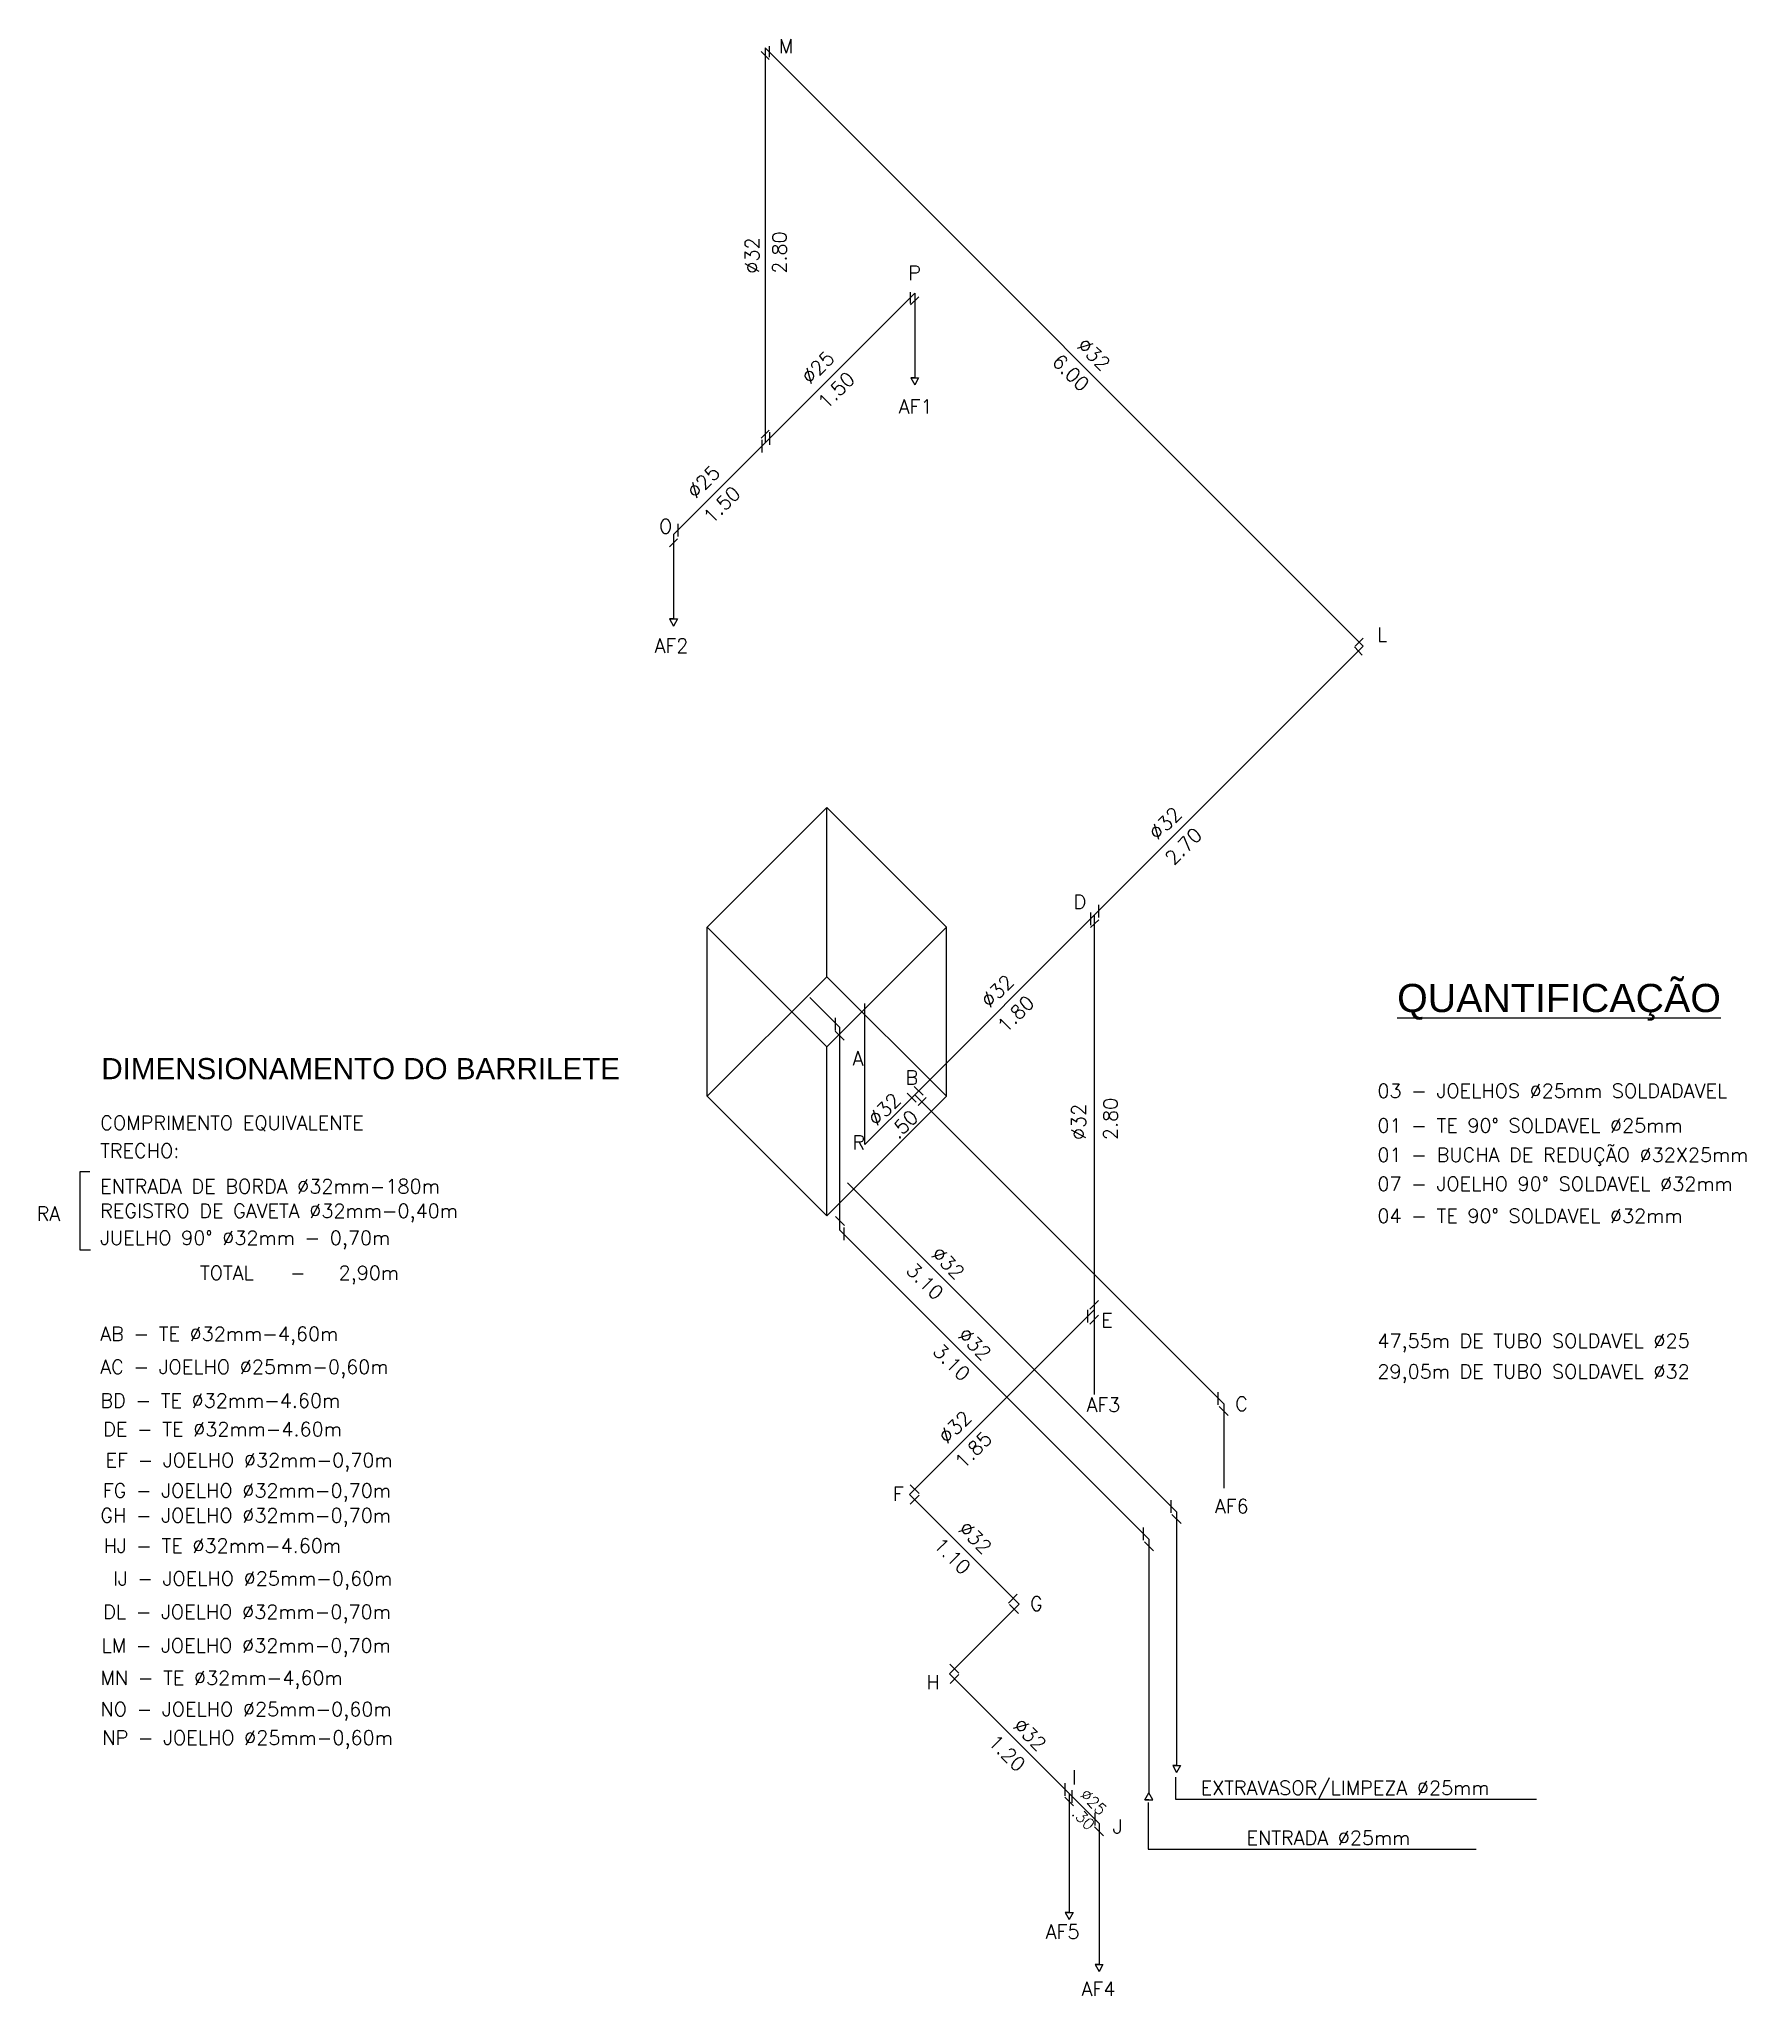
# Model space of a CAD drawing. Extents: x 128 to 467, y 149 to 441.
# Drawn here: x 154.72 to 166.83, y 210.87 to 224.75 of the extents above; entities that cross this region are included whole.
import ezdxf

# ---------------------------------------------------------------- set-up
doc = ezdxf.new("R2010")
doc.units = 0
doc.linetypes.add('HIDDEN2', pattern=[4.7625, 3.175, -1.5875])
for name, color, linetype in [('CT', 8, 'CONTINUOUS'), ('CXDAGUA', 2, 'CONTINUOUS'), ('L1', 2, 'CONTINUOUS'), ('PEÇAS', 2, 'CONTINUOUS'), ('PROJ', 1, 'HIDDEN2'), ('T1', 3, 'CONTINUOUS'), ('T2', 6, 'CONTINUOUS'), ('TUBULAÇÃO', 5, 'CONTINUOUS')]:
    doc.layers.add(name, color=color, linetype=linetype)
doc.styles.add('ARIAL', font='arial.ttf')
doc.styles.add('STYLE1', font='simplex.shx')

msp = doc.modelspace()

# ---------------------------------------------------------------- texts
at = {"layer": 'T1'}
for s, height, style, p in [('M', 0.1, 'STYLE1', (159.969, 224.647)), ('P', 0.1, 'STYLE1', (160.887, 223.038)), ('O', 0.1, 'STYLE1', (159.119, 221.241)), ('L', 0.1, 'STYLE1', (164.212, 220.473)), ('D', 0.1, 'STYLE1', (162.059, 218.577)), ('%%UQUANTIFICAÇÃO', 0.2, 'ARIAL', (164.355, 217.845)), ('DIMENSIONAMENTO DO BARRILETE', 0.15, 'ARIAL', (155.163, 217.369)), ('A', 0.1, 'STYLE1', (160.491, 217.467)), ('B', 0.1, 'STYLE1', (160.867, 217.331)), ('03 - JOELHOS %%C25mm SOLDADAVEL', 0.1, 'STYLE1', (164.215, 217.236)), ('COMPRIMENTO EQUIVALENTE', 0.1, 'STYLE1', (155.155, 217.009)), ('01 - TE 90° SOLDAVEL %%C25mm', 0.1, 'STYLE1', (164.215, 216.99)), ('R', 0.1, 'STYLE1', (160.491, 216.87)), ('TRECHO:', 0.1, 'STYLE1', (155.155, 216.812)), ('01 - BUCHA DE REDUÇÃO %%C32X25mm', 0.1, 'STYLE1', (164.215, 216.783)), ('07 - JOELHO 90° SOLDAVEL %%C32mm', 0.1, 'STYLE1', (164.215, 216.576)), ('ENTRADA DE BORDA %%C32mm-180m', 0.1, 'STYLE1', (155.155, 216.559)), ('RA', 0.1, 'STYLE1', (154.704, 216.365)), ('REGISTRO DE GAVETA %%C32mm-0,40m', 0.1, 'STYLE1', (155.155, 216.386)), ('04 - TE 90° SOLDAVEL %%C32mm', 0.1, 'STYLE1', (164.215, 216.35)), ('JUELHO 90° %%C32mm - 0,70m', 0.1, 'STYLE1', (155.155, 216.194)), ('TOTAL   -   2,90m', 0.1, 'STYLE1', (155.863, 215.945)), ('E', 0.1, 'STYLE1', (162.256, 215.609)), ('AB - TE %%C32mm-4,60m', 0.1, 'STYLE1', (155.155, 215.512)), ('47,55m DE TUBO SOLDAVEL %%C25', 0.1, 'STYLE1', (164.215, 215.463)), ('AC - JOELHO %%C25mm-0,60m', 0.1, 'STYLE1', (155.155, 215.279)), ('29,05m DE TUBO SOLDAVEL %%C32', 0.1, 'STYLE1', (164.215, 215.246)), ('BD - TE %%C32mm-4.60m', 0.1, 'STYLE1', (155.156, 215.039)), ('C', 0.1, 'STYLE1', (163.206, 215.016)), ('DE - TE %%C32mm-4.60m', 0.1, 'STYLE1', (155.176, 214.836)), ('EF - JOELHO %%C32mm-0,70m', 0.1, 'STYLE1', (155.193, 214.617)), ('FG - JOELHO %%C32mm-0,70m', 0.1, 'STYLE1', (155.173, 214.401)), ('F', 0.1, 'STYLE1', (160.778, 214.378)), ('GH - JOELHO %%C32mm-0,70m', 0.1, 'STYLE1', (155.156, 214.225)), ('HJ - TE %%C32mm-4.60m', 0.1, 'STYLE1', (155.179, 214.01)), ('IJ - JOELHO %%C25mm-0,60m', 0.1, 'STYLE1', (155.247, 213.777)), ('DL - JOELHO %%C32mm-0,70m', 0.1, 'STYLE1', (155.176, 213.54)), ('G', 0.1, 'STYLE1', (161.751, 213.599)), ('LM - JOELHO %%C32mm-0,70m', 0.1, 'STYLE1', (155.163, 213.302)), ('MN - TE %%C32mm-4,60m', 0.1, 'STYLE1', (155.156, 213.073)), ('H', 0.1, 'STYLE1', (161.016, 213.042)), ('NO - JOELHO %%C25mm-0,60m', 0.1, 'STYLE1', (155.156, 212.851)), ('NP - JOELHO %%C25mm-0,60m', 0.1, 'STYLE1', (155.169, 212.648)), ('I', 0.1, 'STYLE1', (162.048, 212.367)), ('EXTRAVASOR/LIMPEZA %%C25mm', 0.1, 'STYLE1', (162.961, 212.293)), ('J', 0.1, 'STYLE1', (162.338, 212.018)), ('ENTRADA %%C25mm', 0.1, 'STYLE1', (163.287, 211.938))]:
    msp.add_text(s, height=height, dxfattribs=dict(at, style=style)).set_placement(p)
at = {"layer": 'T1', "style": 'STYLE1'}
for s, height, rotation, p in [('2.80', 0.1, 90, (160.024, 223.083)), ('%%C32', 0.1, 90, (159.83, 223.083)), ('%%C25', 0.1, 45, (160.191, 222.292)), ('%%C32', 0.1, 315, (162.077, 222.566)), ('1.50', 0.1, 45, (160.306, 222.114)), ('6.00', 0.1, 315, (161.899, 222.451)), ('%%C25', 0.1, 45, (159.379, 221.48)), ('1.50', 0.1, 45, (159.494, 221.302)), ('%%C32', 0.1, 45, (162.654, 219.058)), ('2.70', 0.1, 45, (162.769, 218.88)), ('%%C32', 0.1, 45, (161.464, 217.868)), ('1.80', 0.1, 45, (161.579, 217.69)), ('%%C32', 0.1, 45, (160.662, 217.029)), ('2.80', 0.1, 90, (162.372, 216.937)), ('.50', 0.1, 45, (160.816, 216.938)), ('%%C32', 0.1, 90, (162.146, 216.937)), ('%%C32', 0.1, 315, (161.043, 216.12)), ('3.10', 0.1, 315, (160.865, 216.006)), ('%%C32', 0.1, 315, (161.232, 215.546)), ('3.10', 0.1, 315, (161.054, 215.431)), ('%%C32', 0.1, 45, (161.163, 214.775)), ('1.85', 0.1, 45, (161.278, 214.597)), ('%%C32', 0.1, 315, (161.236, 214.172)), ('1.10', 0.1, 315, (161.058, 214.058)), ('%%C32', 0.1, 315, (161.624, 212.775)), ('1.20', 0.1, 315, (161.446, 212.66)), ('%%C25', 0.08, 315, (162.1, 212.286)), ('.30', 0.08, 315, (162.041, 212.156))]:
    msp.add_text(s, height=height, rotation=rotation, dxfattribs=at).set_placement(p)
at = {"layer": 'T2', "style": 'STYLE1'}
for s, p in [('AF1', (160.819, 222.091)), ('AF2', (159.087, 220.394)), ('AF3', (162.151, 215.01)), ('AF6', (163.062, 214.291)), ('AF5', (161.862, 211.272)), ('AF4', (162.116, 210.867))]:
    msp.add_text(s, height=0.1, dxfattribs=at).set_placement(p)

# ---------------------------------------------------------------- linework, layer by layer
at = {"layer": 'CT'}
for p, q in [((162.783, 212.419), (162.783, 212.263)), ((162.59, 212.239), (162.59, 211.908)), ((162.783, 212.263), (165.344, 212.263)), ((162.59, 211.908), (164.915, 211.908))]:
    msp.add_line(p, q, dxfattribs=at)
at = {"layer": 'CXDAGUA'}
for p, q in [((159.461, 218.448), (160.309, 219.296)), ((161.158, 218.448), (160.309, 219.296)), ((160.309, 217.599), (159.461, 218.448)), ((159.461, 217.248), (159.461, 218.448)), ((160.309, 217.599), (161.158, 218.448)), ((161.158, 217.248), (161.158, 218.448)), ((160.309, 216.399), (160.309, 217.599)), ((160.309, 216.399), (159.461, 217.248)), ((160.309, 216.399), (161.158, 217.248))]:
    msp.add_line(p, q, dxfattribs=at)
at = {"layer": 'L1'}
for p, q in [((160.933, 222.344), (160.905, 222.344)), ((160.905, 222.344), (160.96, 222.344)), ((160.905, 222.344), (160.933, 222.294)), ((160.96, 222.344), (160.933, 222.294)), ((159.194, 220.634), (159.222, 220.583)), ((159.194, 220.634), (159.249, 220.634)), ((159.222, 220.634), (159.194, 220.634)), ((159.249, 220.634), (159.222, 220.583)), ((155.082, 216.711), (155.011, 216.711)), ((155.011, 216.711), (155.011, 216.158)), ((155.011, 216.158), (155.086, 216.158)), ((162.79, 212.5), (162.763, 212.5)), ((162.763, 212.5), (162.818, 212.5)), ((162.763, 212.5), (162.791, 212.45)), ((162.818, 212.5), (162.791, 212.45)), ((162.566, 212.257), (162.594, 212.307)), ((162.566, 212.257), (162.621, 212.257)), ((162.594, 212.257), (162.566, 212.257)), ((162.621, 212.257), (162.594, 212.307)), ((162.029, 211.459), (162.001, 211.459)), ((162.001, 211.459), (162.056, 211.459)), ((162.001, 211.459), (162.029, 211.409)), ((162.056, 211.459), (162.029, 211.409)), ((162.241, 211.09), (162.213, 211.09)), ((162.213, 211.09), (162.268, 211.09)), ((162.213, 211.09), (162.241, 211.04)), ((162.268, 211.09), (162.241, 211.04))]:
    msp.add_line(p, q, dxfattribs=at)
at = {"layer": 'PEÇAS'}
for p, q in [((159.9, 224.602), (159.844, 224.659)), ((159.9, 224.698), (159.9, 224.618)), ((160.9, 222.952), (160.9, 222.872)), ((160.904, 222.862), (160.961, 222.919)), ((159.844, 221.916), (159.9, 221.972)), ((159.902, 221.959), (159.902, 221.869)), ((159.848, 221.904), (159.848, 221.814)), ((159.252, 221.308), (159.252, 221.218)), ((159.194, 221.146), (159.25, 221.202)), ((164.052, 220.435), (164.108, 220.378)), ((164.057, 220.441), (164.114, 220.497)), ((162.181, 218.552), (162.181, 218.462)), ((162.181, 218.444), (162.238, 218.5)), ((162.236, 218.607), (162.236, 218.517)), ((160.372, 217.715), (160.372, 217.805)), ((160.432, 217.645), (160.369, 217.709)), ((160.879, 217.27), (160.942, 217.207)), ((160.929, 217.318), (160.993, 217.255)), ((160.957, 217.183), (161.013, 217.24)), ((160.434, 216.332), (160.37, 216.396)), ((160.433, 216.228), (160.433, 216.318)), ((162.162, 215.642), (162.162, 215.732)), ((162.237, 215.8), (162.174, 215.737)), ((162.237, 215.695), (162.174, 215.631)), ((163.086, 215.06), (163.086, 215.15)), ((163.093, 215.048), (163.156, 214.984)), ((160.901, 214.492), (160.964, 214.429)), ((160.964, 214.418), (160.901, 214.355)), ((162.751, 214.293), (162.751, 214.383)), ((162.555, 214.1), (162.555, 214.19)), ((162.758, 214.281), (162.822, 214.218)), ((162.562, 214.088), (162.626, 214.024)), ((161.597, 213.652), (161.66, 213.716)), ((161.606, 213.642), (161.67, 213.579)), ((161.183, 213.22), (161.247, 213.156)), ((161.247, 213.146), (161.184, 213.082)), ((162, 212.286), (162, 212.376)), ((161.997, 212.277), (162.06, 212.214)), ((162.05, 212.236), (162.05, 212.326)), ((162.212, 212.074), (162.212, 212.164)), ((162.209, 212.065), (162.273, 212.002))]:
    msp.add_line(p, q, dxfattribs=at)
at = {"layer": 'PROJ'}
for p, q in [((160.309, 218.096), (160.309, 219.296)), ((159.461, 217.248), (160.309, 218.096)), ((161.158, 217.248), (160.309, 218.096))]:
    msp.add_line(p, q, dxfattribs=at)
at = {"layer": 'TUBULAÇÃO'}
for p, q in [((164.115, 220.441), (159.872, 224.684)), ((159.872, 224.684), (159.872, 221.884)), ((159.872, 221.884), (160.933, 222.944)), ((160.933, 222.944), (160.933, 222.344)), ((159.222, 221.234), (159.872, 221.884)), ((159.222, 221.234), (159.222, 220.634)), ((159.222, 221.234), (159.222, 220.634)), ((162.205, 218.532), (164.115, 220.441)), ((160.933, 217.259), (162.205, 218.532)), ((162.205, 218.532), (162.205, 215.732)), ((160.402, 217.736), (160.19, 217.948)), ((160.579, 216.905), (160.579, 217.905)), ((160.402, 216.299), (160.402, 217.736)), ((160.579, 216.905), (160.933, 217.259)), ((163.125, 215.067), (160.933, 217.259)), ((162.79, 214.3), (160.457, 216.633)), ((162.594, 214.107), (160.402, 216.299)), ((160.897, 214.424), (162.205, 215.732)), ((162.205, 215.732), (162.205, 215.132)), ((163.125, 215.067), (163.125, 214.467)), ((161.675, 213.646), (160.897, 214.424)), ((162.79, 214.3), (162.79, 212.5)), ((162.594, 214.107), (162.594, 212.307)), ((161.18, 213.151), (161.675, 213.646)), ((162.029, 212.302), (161.18, 213.151)), ((162.029, 212.302), (162.029, 211.459)), ((162.241, 212.09), (162.029, 212.302)), ((162.241, 212.09), (162.241, 211.09))]:
    msp.add_line(p, q, dxfattribs=at)

msp.set_redraw_order([(e.dxf.handle, doc.entitydb.next_handle()) for e in msp.query("TEXT MTEXT ATTDEF DIMENSION ARC_DIMENSION")])  # texts and dimensions are drawn at this point

doc.saveas('drawing.dxf')
